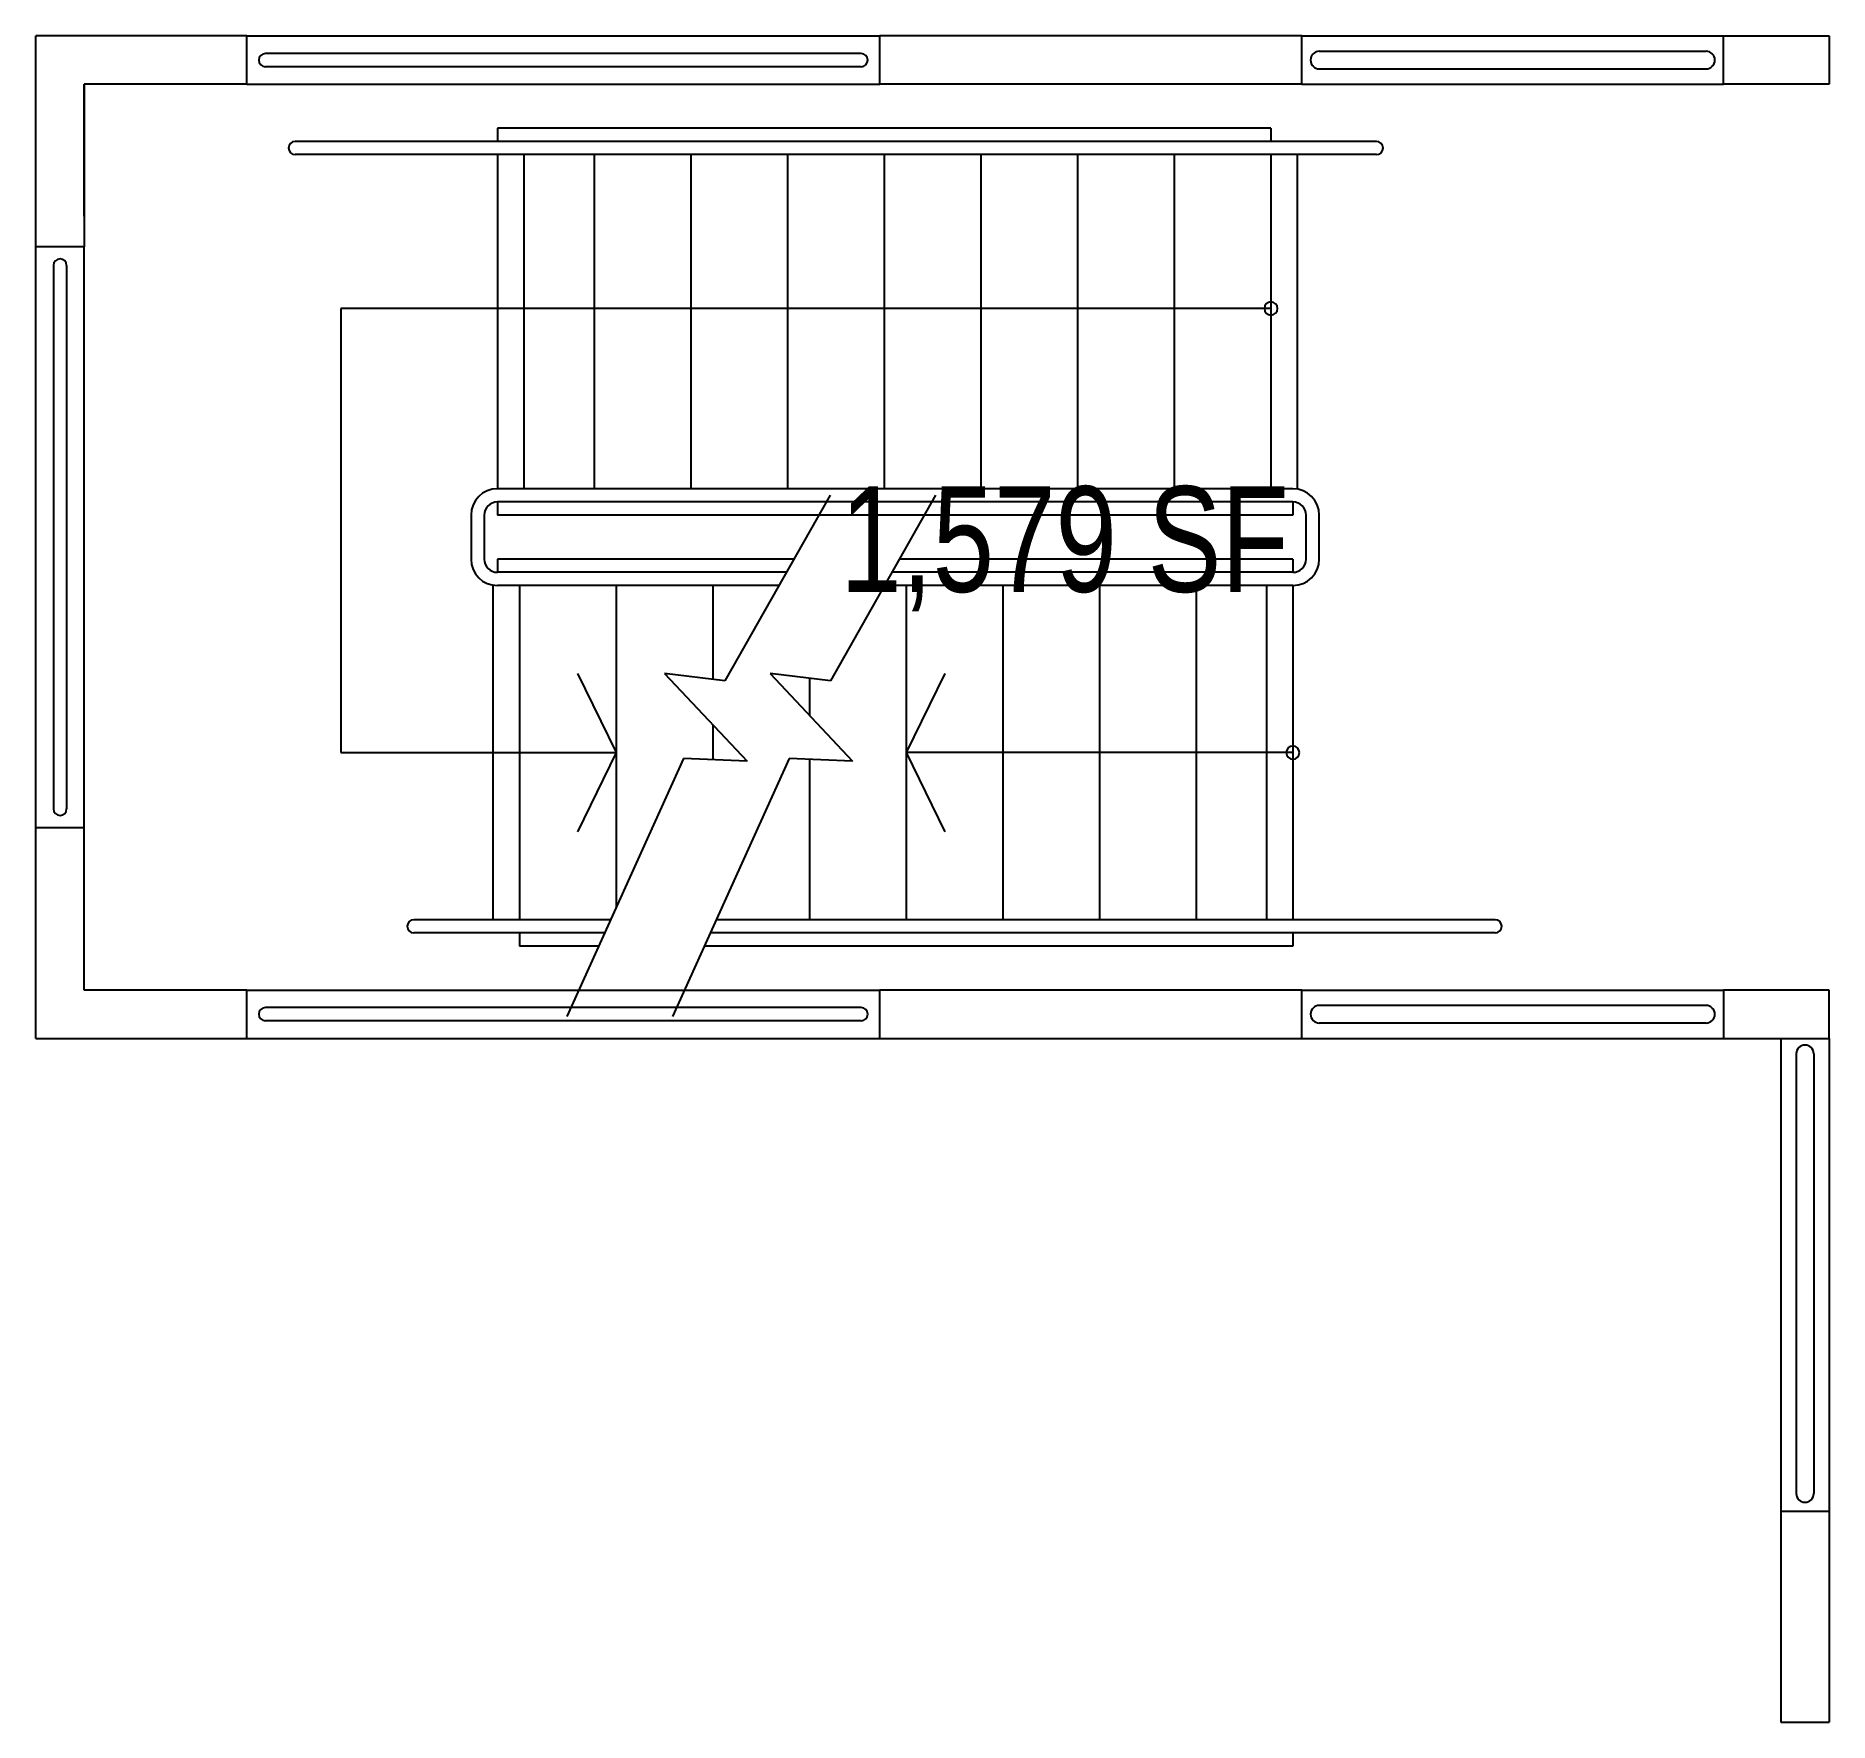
# Model space of a CAD drawing. Header units: inches. Extents: x -88 to 3164, y -86 to 1653.
# Drawn here: x 2456.1 to 2660.1, y 903 to 1094.7 of the extents above; entities that cross this region are included whole.
import ezdxf
from ezdxf.enums import TextEntityAlignment as Align

# ---------------------------------------------------------------- set-up
doc = ezdxf.new("R2010")
doc.units = ezdxf.units.IN
doc.header["$LTSCALE"] = 10
doc.header["$MEASUREMENT"] = 0
for name, color, linetype in [('A-FLOR', 3, 'CONTINUOUS'), ('A-WALL', 5, 'CONTINUOUS'), ('AREA-TEXT', 3, 'CONTINUOUS')]:
    doc.layers.add(name, color=color, linetype=linetype)
doc.styles.add('CP_AREA', font='arial.ttf', dxfattribs={"height": 15})

msp = doc.modelspace()

# ---------------------------------------------------------------- texts
at = {"layer": 'AREA-TEXT', "style": 'CP_AREA', "width": 0.75}
msp.add_text('1,579 SF', height=12, dxfattribs=at).set_placement((2573.14, 1037.51), align=Align.MIDDLE_CENTER)

# ---------------------------------------------------------------- linework, layer by layer
at = {"layer": 'A-FLOR'}
for p, q in [((2550, 1092.73), (2482.22, 1092.73)), ((2602.11, 1092.98), (2646.11, 1092.98)), ((2550, 1091.23), (2482.22, 1091.23)), ((2602.11, 1090.98), (2646.11, 1090.98)), ((2596.61, 1084.23), (2508.61, 1084.23)), ((2508.61, 1084.23), (2508.61, 1082.73)), ((2596.61, 1084.23), (2596.61, 1082.73)), ((2608.61, 1082.73), (2485.61, 1082.73)), ((2608.61, 1081.23), (2485.61, 1081.23)), ((2508.61, 1081.23), (2508.61, 1043.23)), ((2511.61, 1081.23), (2511.61, 1043.23)), ((2519.61, 1081.23), (2519.61, 1043.23)), ((2530.61, 1081.23), (2530.61, 1043.23)), ((2541.61, 1081.23), (2541.61, 1043.23)), ((2552.61, 1081.23), (2552.61, 1043.23)), ((2563.61, 1081.23), (2563.61, 1043.23)), ((2574.61, 1081.23), (2574.61, 1043.23)), ((2585.61, 1081.23), (2585.61, 1043.23)), ((2596.61, 1081.23), (2596.61, 1043.23)), ((2599.61, 1081.23), (2599.61, 1043.19)), ((2458.11, 1068.62), (2458.11, 1006.84)), ((2459.61, 1068.62), (2459.61, 1006.84)), ((2596.61, 1063.73), (2490.82, 1063.73)), ((2490.82, 1063.73), (2490.82, 1013.23)), ((2599.11, 1043.23), (2508.61, 1043.23)), ((2546.46, 1042.49), (2534.5, 1021.39)), ((2558.46, 1042.49), (2546.5, 1021.39)), ((2508.61, 1041.73), (2508.61, 1040.23)), ((2599.11, 1041.73), (2508.61, 1041.73)), ((2599.11, 1041.73), (2599.11, 1040.23)), ((2505.61, 1040.23), (2505.61, 1035.23)), ((2507.11, 1040.23), (2507.11, 1035.23)), ((2599.11, 1040.23), (2508.61, 1040.23)), ((2600.61, 1035.23), (2600.61, 1040.23)), ((2602.11, 1035.23), (2602.11, 1040.23)), ((2508.61, 1035.23), (2508.61, 1033.73)), ((2542.35, 1035.23), (2508.61, 1035.23)), ((2599.11, 1035.23), (2554.35, 1035.23)), ((2599.11, 1035.23), (2599.11, 1033.73)), ((2541.49, 1033.73), (2508.61, 1033.73)), ((2599.11, 1033.73), (2553.49, 1033.73)), ((2508.11, 1032.23), (2508.11, 994.23)), ((2540.64, 1032.23), (2508.61, 1032.23)), ((2511.11, 1032.23), (2511.11, 994.23)), ((2522.11, 1032.23), (2522.11, 995.58)), ((2533.11, 1032.23), (2533.11, 1021.55)), ((2599.11, 1032.23), (2552.64, 1032.23)), ((2555.11, 1032.23), (2555.11, 994.23)), ((2566.11, 1032.23), (2566.11, 994.23)), ((2577.11, 1032.23), (2577.11, 994.23)), ((2588.11, 1032.23), (2588.11, 994.23)), ((2596.11, 1032.23), (2596.11, 994.23)), ((2599.11, 1032.23), (2599.11, 994.23)), ((2517.72, 1022.23), (2522.11, 1013.23)), ((2527.64, 1022.21), (2537.02, 1012.26)), ((2534.5, 1021.39), (2527.64, 1022.21)), ((2539.64, 1022.21), (2549.02, 1012.26)), ((2546.5, 1021.39), (2539.64, 1022.21)), ((2559.5, 1022.23), (2555.11, 1013.23)), ((2544.11, 1021.68), (2544.11, 1017.48)), ((2533.11, 1016.42), (2533.11, 1012.42)), ((2490.82, 1013.23), (2522.11, 1013.23)), ((2529.8, 1012.56), (2516.52, 983.24)), ((2522.11, 1013.23), (2517.72, 1004.23)), ((2541.8, 1012.56), (2528.52, 983.24)), ((2537.02, 1012.26), (2529.8, 1012.56)), ((2549.02, 1012.26), (2541.8, 1012.56)), ((2544.11, 1012.46), (2544.11, 994.23)), ((2555.11, 1013.23), (2559.5, 1004.23)), ((2599.11, 1013.23), (2555.11, 1013.23)), ((2521.5, 994.23), (2499.11, 994.23)), ((2622.11, 994.23), (2533.5, 994.23)), ((2520.82, 992.73), (2499.11, 992.73)), ((2511.11, 992.73), (2511.11, 991.23)), ((2622.11, 992.73), (2532.82, 992.73)), ((2599.11, 992.73), (2599.11, 991.23)), ((2520.14, 991.23), (2511.11, 991.23)), ((2599.11, 991.23), (2532.14, 991.23)), ((2550, 984.23), (2482.22, 984.23)), ((2646.11, 984.48), (2602.11, 984.48)), ((2550, 982.73), (2482.22, 982.73)), ((2646.11, 982.48), (2602.11, 982.48)), ((2656.36, 978.98), (2656.36, 928.98)), ((2658.36, 978.98), (2658.36, 928.98))]:
    msp.add_line(p, q, dxfattribs=at)
for centre, radius, start, end in [((2482.22, 1091.98), 0.75, 90, 270), ((2550, 1091.98), 0.75, 270, 90), ((2485.61, 1081.98), 0.75, 90, 270), ((2608.61, 1081.98), 0.75, 270, 90), ((2458.86, 1068.62), 0.75, 360, 180), ((2596.61, 1063.73), 0.75, 360, 180), ((2596.61, 1063.73), 0.75, 180, 360), ((2508.61, 1040.23), 3, 90, 180), ((2599.11, 1040.23), 3, 360, 90), ((2508.61, 1040.23), 1.5, 90, 180), ((2599.11, 1040.23), 1.5, 360, 90), ((2508.61, 1035.23), 3, 180, 270), ((2508.61, 1035.23), 1.5, 180, 270), ((2599.11, 1035.23), 1.5, 270, 360), ((2599.11, 1035.23), 3, 270, 360), ((2599.11, 1013.23), 0.75, 360, 180), ((2599.11, 1013.23), 0.75, 180, 360), ((2458.86, 1006.84), 0.75, 180, 360), ((2499.11, 993.48), 0.75, 90, 270), ((2622.11, 993.48), 0.75, 270, 90), ((2482.22, 983.48), 0.75, 90, 270), ((2550, 983.48), 0.75, 270, 90), ((2657.36, 978.98), 1, 0, 180), ((2657.36, 928.98), 1, 180, 0)]:
    msp.add_arc(centre, radius, start, end, dxfattribs=at)
at = {"layer": 'A-FLOR', "extrusion": (1.68551e-05, -2.09653e-15, 1)}
msp.add_arc((2602.11, 1091.98, 0.04), 1, 90, 270, dxfattribs=at)
at = {"layer": 'A-FLOR', "extrusion": (1.68551e-05, -2.08959e-15, 1)}
msp.add_arc((2646.11, 1091.98, 0.04), 1, 270, 90, dxfattribs=at)
at = {"layer": 'A-FLOR', "extrusion": (0.000681864, 6.53108e-11, 1)}
msp.add_arc((2602.11, 983.48, 1.77), 1, 90, 270, dxfattribs=at)
at = {"layer": 'A-FLOR', "extrusion": (0.000681864, 6.53106e-11, 1)}
msp.add_arc((2646.11, 983.48, 1.8), 1, 270, 90, dxfattribs=at)
at = {"layer": 'A-WALL'}
for p, q in [((2480.11, 1094.73), (2456.11, 1094.73)), ((2456.11, 1070.73), (2456.11, 1094.73)), ((2480.11, 1094.73), (2552.11, 1094.73)), ((2480.11, 1089.23), (2480.11, 1094.73)), ((2552.11, 1089.23), (2552.11, 1094.73)), ((2600.11, 1094.73), (2552.11, 1094.73)), ((2600.11, 1089.23), (2600.11, 1094.73)), ((2600.11, 1094.73), (2648.11, 1094.73)), ((2648.11, 1094.73), (2660.11, 1094.73)), ((2648.11, 1089.23), (2648.11, 1094.73)), ((2660.11, 1094.73), (2660.11, 1089.23)), ((2480.11, 1089.23), (2461.61, 1089.23)), ((2461.61, 1089.23), (2461.61, 1070.73)), ((2461.61, 1074.23), (2461.61, 1089.23)), ((2480.11, 1089.23), (2552.11, 1089.23)), ((2600.11, 1089.23), (2552.11, 1089.23)), ((2600.11, 1089.23), (2648.11, 1089.23)), ((2660.11, 1089.23), (2648.11, 1089.23)), ((2461.61, 1070.73), (2456.11, 1070.73)), ((2456.11, 1004.73), (2456.11, 1070.73)), ((2461.61, 1004.73), (2461.61, 1070.73)), ((2456.11, 1004.73), (2461.61, 1004.73)), ((2456.11, 980.73), (2456.11, 1004.73)), ((2461.61, 986.23), (2461.61, 1004.73)), ((2480.11, 986.23), (2461.61, 986.23)), ((2480.11, 986.23), (2552.11, 986.23)), ((2480.11, 980.73), (2480.11, 986.23)), ((2552.11, 980.73), (2552.11, 986.23)), ((2600.11, 986.23), (2552.11, 986.23)), ((2600.11, 980.73), (2600.11, 986.23)), ((2600.11, 986.23), (2648.11, 986.23)), ((2660.11, 986.23), (2648.11, 986.23)), ((2648.11, 986.23), (2648.11, 980.73)), ((2660.11, 980.73), (2660.11, 986.23)), ((2456.11, 980.73), (2480.11, 980.73)), ((2480.11, 980.73), (2552.11, 980.73)), ((2552.11, 980.73), (2600.11, 980.73)), ((2600.11, 980.73), (2648.11, 980.73)), ((2648.11, 980.73), (2660.11, 980.73)), ((2654.61, 980.73), (2654.61, 926.98)), ((2660.11, 980.73), (2660.11, 926.98)), ((2654.61, 926.98), (2660.11, 926.98)), ((2654.61, 926.98), (2654.61, 902.98)), ((2660.11, 926.98), (2660.11, 902.98)), ((2654.61, 902.98), (2660.11, 902.98))]:
    msp.add_line(p, q, dxfattribs=at)

msp.set_redraw_order([(e.dxf.handle, doc.entitydb.next_handle()) for e in msp.query("TEXT MTEXT ATTDEF DIMENSION ARC_DIMENSION")])  # texts and dimensions are drawn at this point

doc.saveas('drawing.dxf')
